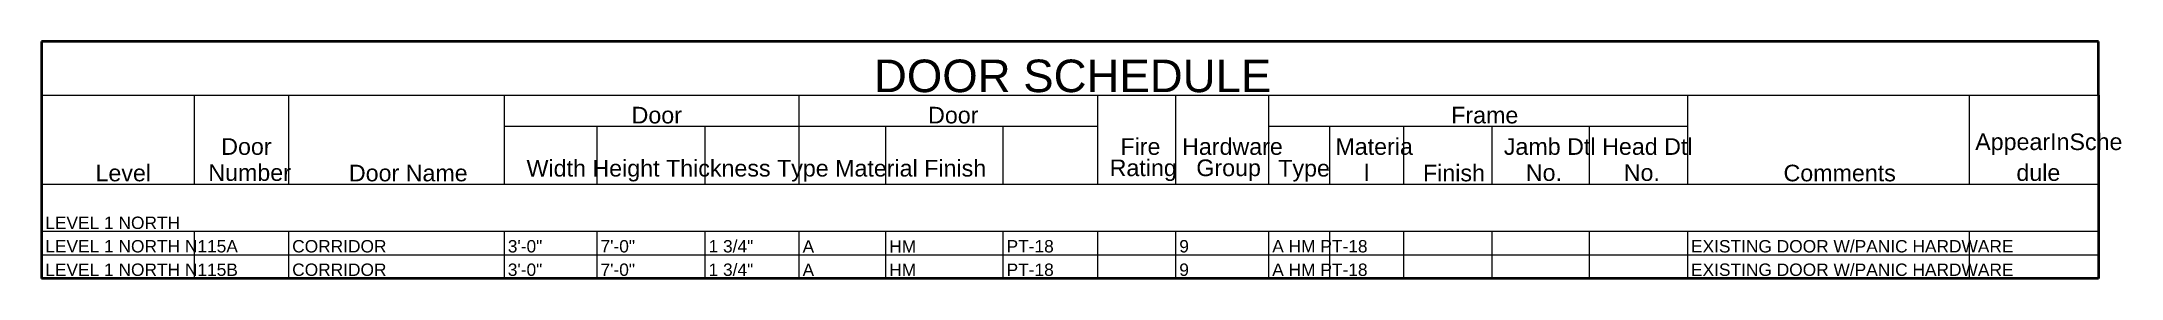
# Model space of a CAD drawing. Header units: inches. Extents: x -293 to 39679, y -468 to 488.
# Drawn here: x 526.1 to 657.7, y 312.7 to 327.7 of the extents above; entities that cross this region are included whole.
import ezdxf

# ---------------------------------------------------------------- set-up
doc = ezdxf.new("R2010")
doc.units = ezdxf.units.IN
doc.header["$MEASUREMENT"] = 0
doc.layers.add('PDF_Geometry', color=7, linetype='Continuous')
doc.layers.add('PDF_Text', color=7, linetype='Continuous')
doc.styles.add('PDF Arial', font='arial.ttf')

msp = doc.modelspace()

# ---------------------------------------------------------------- texts
at = {"layer": 'PDF_Text', "attachment_point": 7, "style": 'PDF Arial'}
for s, insert, char_height in [('DOOR SCHEDULE', (578.75962, 324.45235), 2.0628301), ('Door', (563.42595, 322.4845), 1.052126), ('Door', (582.18376, 322.4845), 1.052126), ('Frame', (615.27941, 322.4845), 1.052126), ('Door', (537.46512, 320.49276), 1.052126), ('Fire', (594.35249, 320.49276), 1.052126), ('Hardware', (598.25412, 320.49276), 1.052126), ('Materia', (607.95366, 320.49276), 1.052126), ('Jamb Dtl', (618.60811, 320.49276), 1.052126), ('Head Dtl', (624.82888, 320.49276), 1.052126), ('AppearInSche', (648.42893, 320.49276), 1.0521255), ('Level', (529.5118, 318.81479), 1.052126), ('Number', (536.64659, 318.84207), 1.052126), ('Door Name', (545.54121, 318.81479), 1.052126), ('Width Height Thickness Type Material Finish', (556.7823, 318.81479), 1.0521255), ('Rating', (593.67039, 318.84207), 1.052126), ('Group', (599.1545, 318.84207), 1.052126), ('Type', (604.33831, 318.81479), 1.052126), ('l', (609.76805, 318.84207), 1.05213), ('Finish', (613.49233, 318.81479), 1.052126), ('No.', (619.9996, 318.84207), 1.052126), ('No.', (626.19309, 318.84207), 1.052126), ('Comments', (636.30182, 318.81479), 1.052126), ('dule', (651.03527, 318.84207), 1.052126), ('LEVEL 1 NORTH', (526.3332, 315.79653), 0.7847657), ('LEVEL 1 NORTH N115A', (526.3332, 314.30955), 0.7847657), ('CORRIDOR', (541.95332, 314.30955), 0.784766), ('3\'-0"', (555.59543, 314.30955), 0.784766), ('7\'-0"', (561.4615, 314.30955), 0.784766), ('1 3/4"', (568.29614, 314.30955), 0.784766), ('A', (574.24406, 314.30955), 0.78477), ('HM', (579.7283, 314.30955), 0.784766), ('PT-18', (587.14958, 314.30955), 0.784766), ('9', (598.07683, 314.30955), 0.78477), ('A HM PT-18', (603.9565, 314.30955), 0.784766), ('EXISTING DOOR W/PANIC HARDWARE', (630.4495, 314.30955), 0.7847657), ('LEVEL 1 NORTH N115B', (526.3332, 312.82256), 0.7847657), ('CORRIDOR', (541.95332, 312.82256), 0.784766), ('3\'-0"', (555.59543, 312.82256), 0.784766), ('7\'-0"', (561.46149, 312.82256), 0.784766), ('1 3/4"', (568.29614, 312.82256), 0.784766), ('A', (574.24406, 312.82256), 0.78477), ('HM', (579.7283, 312.82256), 0.784766), ('PT-18', (587.14957, 312.82256), 0.784766), ('9', (598.07682, 312.82256), 0.78477), ('A HM PT-18', (603.9565, 312.82256), 0.784766), ('EXISTING DOOR W/PANIC HARDWARE', (630.4495, 312.82256), 0.7847657)]:
    msp.add_mtext(s, dxfattribs=dict(at, insert=insert, char_height=char_height))

# ---------------------------------------------------------------- linework, layer by layer
at = {"layer": 'PDF_Geometry', "lineweight": 40}
for points in [[(656.23269, 327.69078), (526.10102, 327.69078)], [(526.10137, 327.69094), (526.10137, 324.28043)], [(656.23269, 324.28025), (656.23269, 327.69078)], [(526.10137, 324.28043), (526.10137, 312.67103)], [(656.23269, 324.28025), (656.23269, 312.6709)], [(656.23269, 312.6709), (526.10102, 312.6709)]]:
    msp.add_lwpolyline(points, dxfattribs=at)
at = {"layer": 'PDF_Geometry', "lineweight": 9}
for points in [[(526.10102, 324.28025), (656.23269, 324.28025)], [(535.74611, 324.28031), (535.74611, 322.30219)], [(541.72107, 324.28017), (541.72107, 322.30206)], [(555.3632, 324.28028), (555.3632, 322.30209)], [(574.013, 324.28082), (574.013, 322.30271)], [(592.89185, 324.27997), (592.89185, 322.30182)], [(597.84393, 324.27998), (597.84393, 322.30186)], [(603.7255, 324.28075), (603.7255, 322.30275)], [(630.21814, 324.28055), (630.21814, 322.30247)], [(648.04741, 324.28025), (648.04741, 322.30228)], [(535.74611, 322.30219), (535.74611, 318.63255)], [(541.72107, 322.30206), (541.72107, 318.63235)], [(555.3632, 322.30209), (555.3632, 318.6325)], [(561.22921, 322.30213), (555.36366, 322.30213)], [(561.22921, 322.30213), (561.22921, 318.63244)], [(568.06472, 322.30257), (561.23025, 322.30257)], [(568.06472, 322.30257), (568.06472, 318.6328)], [(574.013, 322.30271), (568.06532, 322.30271)], [(579.49654, 322.30234), (574.01266, 322.30234)], [(574.013, 322.30271), (574.013, 318.6329)], [(586.91688, 322.30202), (579.49519, 322.30202)], [(579.49654, 322.30234), (579.49654, 318.63263)], [(592.89185, 322.30182), (586.91597, 322.30182)], [(586.91688, 322.30202), (586.91688, 318.63228)], [(592.89185, 322.30182), (592.89185, 318.63216)], [(597.84393, 322.30186), (597.84393, 318.63214)], [(603.7255, 322.30275), (603.7255, 318.63299)], [(607.57242, 322.30268), (603.72558, 322.30268)], [(612.251, 322.30238), (607.57084, 322.30238)], [(607.57242, 322.30268), (607.57242, 318.63288)], [(617.85683, 322.30187), (612.24962, 322.30187)], [(612.251, 322.30238), (612.251, 318.63262)], [(623.99635, 322.30206), (617.85675, 322.30206)], [(617.85683, 322.30187), (617.85683, 318.63217)], [(623.99635, 322.30206), (623.99635, 318.63238)], [(630.21814, 322.30247), (623.99651, 322.30247)], [(630.21814, 322.30247), (630.21814, 318.63286)], [(648.04741, 322.30228), (648.04741, 318.63244)], [(535.74611, 318.63255), (526.10068, 318.63255)], [(541.72107, 318.63235), (535.74601, 318.63235)], [(555.3632, 318.6325), (541.72183, 318.6325)], [(561.22921, 318.63244), (555.36366, 318.63244)], [(568.06472, 318.6328), (561.23025, 318.6328)], [(574.013, 318.6329), (568.06532, 318.6329)], [(579.49654, 318.63263), (574.01266, 318.63263)], [(586.91688, 318.63228), (579.49519, 318.63228)], [(592.89185, 318.63216), (586.91597, 318.63216)], [(597.84393, 318.63214), (592.89189, 318.63214)], [(603.7255, 318.63299), (597.84657, 318.63299)], [(607.57242, 318.63288), (603.72558, 318.63288)], [(612.251, 318.63262), (607.57084, 318.63262)], [(617.85683, 318.63217), (612.24962, 318.63217)], [(623.99635, 318.63238), (617.85675, 318.63238)], [(630.21814, 318.63286), (623.99651, 318.63286)], [(648.04741, 318.63244), (630.21643, 318.63244)], [(656.23269, 318.63249), (648.047, 318.63249)], [(535.74611, 315.6585), (526.10068, 315.6585)], [(541.72107, 315.65845), (535.74601, 315.65845)], [(535.74611, 315.6585), (535.74611, 314.15792)], [(541.72107, 315.65845), (541.72107, 314.1578)], [(555.3632, 315.65839), (541.72183, 315.65839)], [(555.3632, 315.65839), (555.3632, 314.15776)], [(561.22921, 315.65838), (555.36366, 315.65838)], [(561.22921, 315.65838), (561.22921, 314.15786)], [(568.06472, 315.65874), (561.23025, 315.65874)], [(568.06472, 315.65874), (568.06472, 314.15825)], [(574.013, 315.65889), (568.06532, 315.65889)], [(579.49654, 315.65862), (574.01266, 315.65862)], [(574.013, 315.65889), (574.013, 314.15838)], [(586.91688, 315.65825), (579.49519, 315.65825)], [(579.49654, 315.65862), (579.49654, 314.15808)], [(592.89185, 315.65816), (586.91597, 315.65816)], [(586.91688, 315.65825), (586.91688, 314.15768)], [(592.89185, 315.65816), (592.89185, 314.15766)], [(597.84393, 315.65823), (592.89189, 315.65823)], [(597.84393, 315.65823), (597.84393, 314.15754)], [(603.7255, 315.65894), (597.84657, 315.65894)], [(603.7255, 315.65894), (603.7255, 314.15827)], [(607.57242, 315.65885), (603.72558, 315.65885)], [(612.251, 315.65867), (607.57084, 315.65867)], [(607.57242, 315.65885), (607.57242, 314.1583)], [(617.85683, 315.65833), (612.24962, 315.65833)], [(612.251, 315.65867), (612.251, 314.15804)], [(623.99635, 315.65856), (617.85675, 315.65856)], [(617.85683, 315.65833), (617.85683, 314.1577)], [(623.99635, 315.65856), (623.99635, 314.15777)], [(630.21814, 315.65876), (623.99651, 315.65876)], [(648.04741, 315.65844), (630.21643, 315.65844)], [(630.21814, 315.65876), (630.21814, 314.15816)], [(656.23269, 315.65847), (648.047, 315.65847)], [(648.04741, 315.65844), (648.04741, 314.15788)], [(535.74611, 314.15792), (526.10068, 314.15792)], [(541.72107, 314.1578), (535.74601, 314.1578)], [(535.74611, 314.15792), (535.74611, 312.67089)], [(541.72107, 314.1578), (541.72107, 312.67078)], [(555.3632, 314.15776), (541.72183, 314.15776)], [(555.3632, 314.15776), (555.3632, 312.67078)], [(561.22921, 314.15786), (555.36366, 314.15786)], [(561.22921, 314.15786), (561.22921, 312.67083)], [(568.06472, 314.15825), (561.23025, 314.15825)], [(568.06472, 314.15825), (568.06472, 312.67114)], [(574.013, 314.15838), (568.06532, 314.15838)], [(579.49654, 314.15808), (574.01266, 314.15808)], [(574.013, 314.15838), (574.013, 312.67137)], [(586.91688, 314.15768), (579.49519, 314.15768)], [(579.49654, 314.15808), (579.49654, 312.67115)], [(592.89185, 314.15766), (586.91597, 314.15766)], [(586.91688, 314.15768), (586.91688, 312.67075)], [(592.89185, 314.15766), (592.89185, 312.67057)], [(597.84393, 314.15754), (592.89189, 314.15754)], [(597.84393, 314.15754), (597.84393, 312.67067)], [(603.7255, 314.15827), (597.84657, 314.15827)], [(603.7255, 314.15827), (603.7255, 312.67134)], [(607.57242, 314.1583), (603.72558, 314.1583)], [(612.251, 314.15804), (607.57084, 314.15804)], [(607.57242, 314.1583), (607.57242, 312.67129)], [(617.85683, 314.1577), (612.24962, 314.1577)], [(612.251, 314.15804), (612.251, 312.67097)], [(623.99635, 314.15777), (617.85675, 314.15777)], [(617.85683, 314.1577), (617.85683, 312.67069)], [(623.99635, 314.15777), (623.99635, 312.67086)], [(630.21814, 314.15816), (623.99651, 314.15816)], [(648.04741, 314.15788), (630.21643, 314.15788)], [(630.21814, 314.15816), (630.21814, 312.67131)], [(656.23269, 314.15801), (648.047, 314.15801)], [(648.04741, 314.15788), (648.04741, 312.67098)]]:
    msp.add_lwpolyline(points, dxfattribs=at)

msp.set_redraw_order([(e.dxf.handle, doc.entitydb.next_handle()) for e in msp.query("TEXT MTEXT ATTDEF DIMENSION ARC_DIMENSION")])  # texts and dimensions are drawn at this point

doc.saveas('drawing.dxf')
